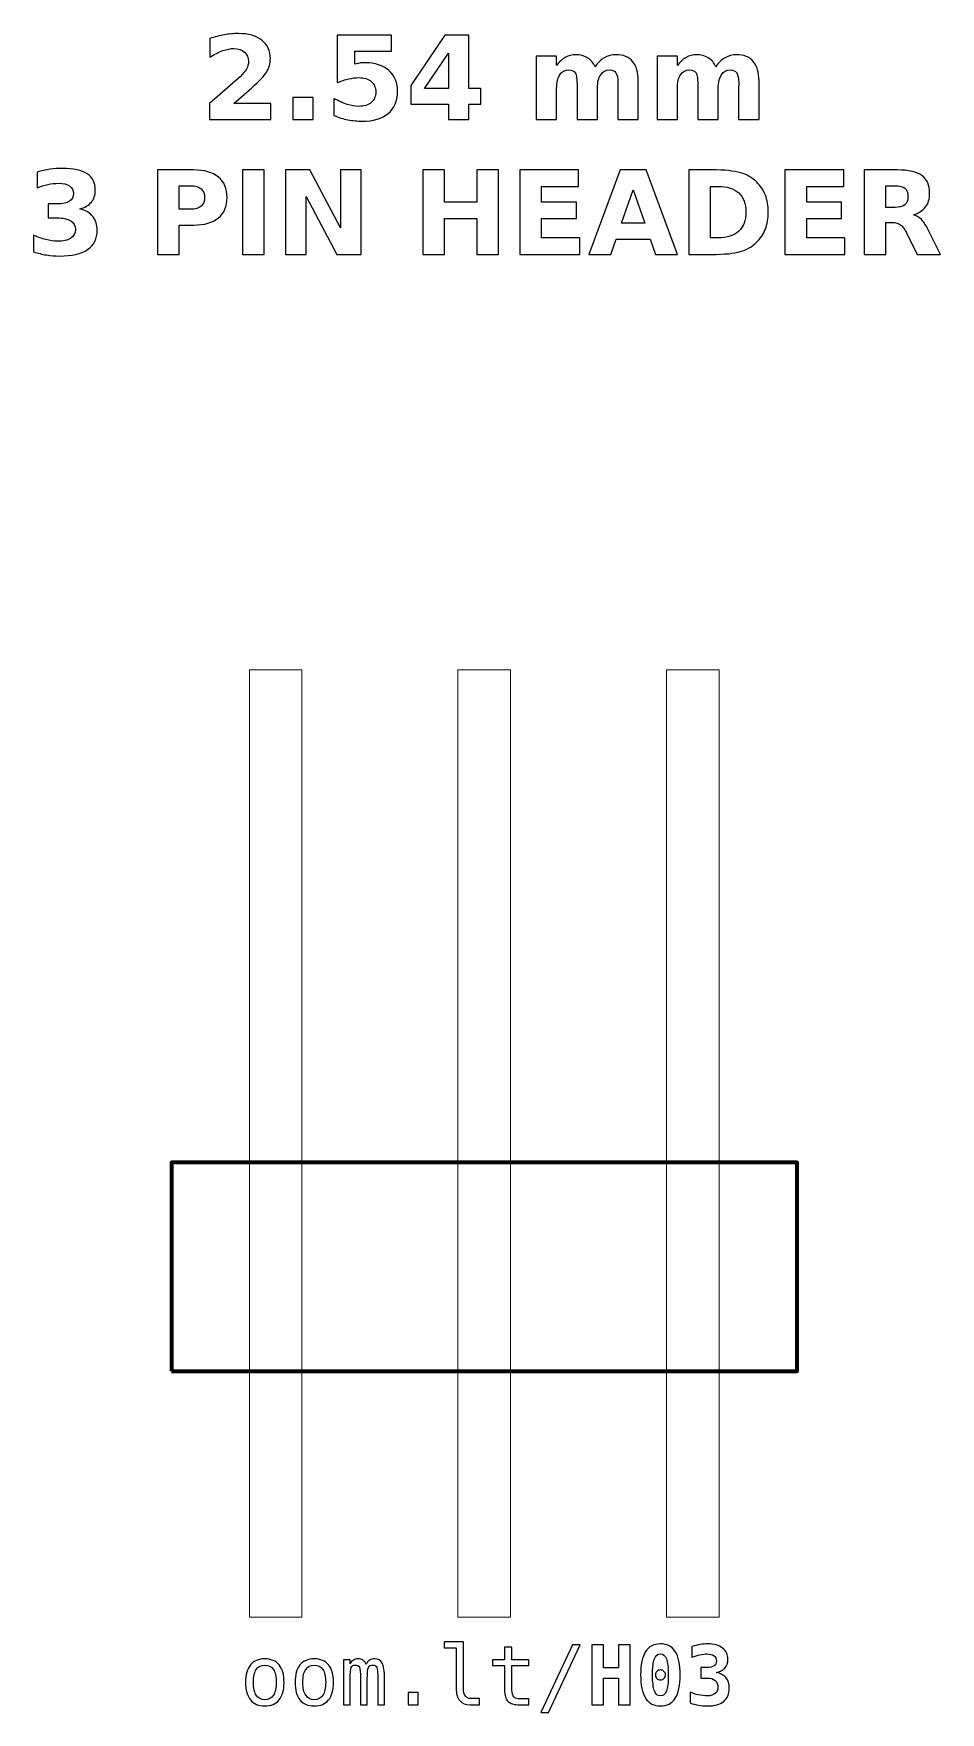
# Model space of a CAD drawing. Header units: centimetres. Extents: x -11.05 to -9.94, y -15.74 to -13.7.
import ezdxf

# ---------------------------------------------------------------- set-up
doc = ezdxf.new("R2010")
doc.units = ezdxf.units.CM
doc.header["$MEASUREMENT"] = 0
doc.layers.add('Layer 1', color=7, linetype='Continuous')

msp = doc.modelspace()

# ---------------------------------------------------------------- linework, layer by layer
at = {"layer": 'Layer 1', "color": 7, "lineweight": 20}
for points in [[(-10.786, -15.627), (-10.722, -15.627), (-10.722, -14.473), (-10.786, -14.473), (-10.786, -15.627)], [(-10.532, -15.627), (-10.468, -15.627), (-10.468, -14.473), (-10.532, -14.473), (-10.532, -15.627)], [(-10.278, -15.627), (-10.214, -15.627), (-10.214, -14.473), (-10.278, -14.473), (-10.278, -15.627)]]:
    msp.add_lwpolyline(points, close=True, dxfattribs=at)
at = {"layer": 'Layer 1', "color": 7, "lineweight": 100}
msp.add_lwpolyline([(-10.881, -15.327), (-10.119, -15.327), (-10.119, -15.073), (-10.881, -15.073), (-10.881, -15.327)], close=True, dxfattribs=at)
at = {"layer": 'Layer 1', "color": 250}
for points, knots in [([(-10.80502, -13.78297), (-10.80502, -13.78297), (-10.75974, -13.78297), (-10.75974, -13.78297), (-10.75974, -13.78297), (-10.75974, -13.78297), (-10.75974, -13.80247), (-10.75974, -13.80247), (-10.75974, -13.80247), (-10.75974, -13.80247), (-10.83451, -13.80247), (-10.83451, -13.80247), (-10.83451, -13.80247), (-10.83451, -13.80247), (-10.83451, -13.78297), (-10.83451, -13.78297), (-10.83451, -13.78297), (-10.83451, -13.78297), (-10.79695, -13.74984), (-10.79695, -13.74984), (-10.79695, -13.74984), (-10.79359, -13.7468), (-10.79112, -13.74384), (-10.78952, -13.74095), (-10.78952, -13.74095), (-10.7879, -13.73805), (-10.7871, -13.73504), (-10.7871, -13.73191), (-10.7871, -13.73191), (-10.7871, -13.72709), (-10.78872, -13.72321), (-10.79196, -13.72027), (-10.79196, -13.72027), (-10.79519, -13.71733), (-10.79949, -13.71588), (-10.80488, -13.71588), (-10.80488, -13.71588), (-10.80901, -13.71588), (-10.81353, -13.71677), (-10.81845, -13.71853), (-10.81845, -13.71853), (-10.82336, -13.7203), (-10.82863, -13.72293), (-10.83423, -13.72641), (-10.83423, -13.72641), (-10.83423, -13.72641), (-10.83423, -13.70381), (-10.83423, -13.70381), (-10.83423, -13.70381), (-10.82825, -13.70184), (-10.82235, -13.70033), (-10.81652, -13.6993), (-10.81652, -13.6993), (-10.81068, -13.69826), (-10.80497, -13.69774), (-10.79935, -13.69774), (-10.79935, -13.69774), (-10.78705, -13.69774), (-10.77748, -13.70045), (-10.77066, -13.70588), (-10.77066, -13.70588), (-10.76384, -13.71129), (-10.76043, -13.71884), (-10.76043, -13.72855), (-10.76043, -13.72855), (-10.76043, -13.73415), (-10.76188, -13.73937), (-10.76478, -13.74422), (-10.76478, -13.74422), (-10.76767, -13.74906), (-10.77376, -13.75555), (-10.78303, -13.76369), (-10.78303, -13.76369), (-10.78303, -13.76369), (-10.80502, -13.78297), (-10.80502, -13.78297)], [0, 0, 0, 0, 0.0526316, 0.0526316, 0.0526316, 0.0526316, 0.1052632, 0.1052632, 0.1052632, 0.1052632, 0.1578947, 0.1578947, 0.1578947, 0.1578947, 0.2105263, 0.2105263, 0.2105263, 0.2105263, 0.2631579, 0.2631579, 0.2631579, 0.2631579, 0.3157895, 0.3157895, 0.3157895, 0.3157895, 0.3684211, 0.3684211, 0.3684211, 0.3684211, 0.4210526, 0.4210526, 0.4210526, 0.4210526, 0.4736842, 0.4736842, 0.4736842, 0.4736842, 0.5263158, 0.5263158, 0.5263158, 0.5263158, 0.5789474, 0.5789474, 0.5789474, 0.5789474, 0.6315789, 0.6315789, 0.6315789, 0.6315789, 0.6842105, 0.6842105, 0.6842105, 0.6842105, 0.7368421, 0.7368421, 0.7368421, 0.7368421, 0.7894737, 0.7894737, 0.7894737, 0.7894737, 0.8421053, 0.8421053, 0.8421053, 0.8421053, 0.8947368, 0.8947368, 0.8947368, 0.8947368, 0.9473684, 0.9473684, 0.9473684, 0.9473684, 1, 1, 1, 1]), ([(-10.67893, -13.6996), (-10.67893, -13.6996), (-10.61299, -13.6996), (-10.61299, -13.6996), (-10.61299, -13.6996), (-10.61299, -13.6996), (-10.61299, -13.7191), (-10.61299, -13.7191), (-10.61299, -13.7191), (-10.61299, -13.7191), (-10.65779, -13.7191), (-10.65779, -13.7191), (-10.65779, -13.7191), (-10.65779, -13.7191), (-10.65779, -13.73502), (-10.65779, -13.73502), (-10.65779, -13.73502), (-10.65577, -13.73448), (-10.65374, -13.73406), (-10.6517, -13.73375), (-10.6517, -13.73375), (-10.64965, -13.73344), (-10.64751, -13.7333), (-10.64532, -13.7333), (-10.64532, -13.7333), (-10.63277, -13.7333), (-10.62301, -13.73643), (-10.61602, -13.74271), (-10.61602, -13.74271), (-10.60904, -13.74897), (-10.60556, -13.75771), (-10.60556, -13.76891), (-10.60556, -13.76891), (-10.60556, -13.78003), (-10.60937, -13.78874), (-10.61696, -13.79504), (-10.61696, -13.79504), (-10.62456, -13.80132), (-10.63512, -13.80447), (-10.64862, -13.80447), (-10.64862, -13.80447), (-10.65445, -13.80447), (-10.66024, -13.8039), (-10.66595, -13.80278), (-10.66595, -13.80278), (-10.67167, -13.80165), (-10.67736, -13.79995), (-10.683, -13.79765), (-10.683, -13.79765), (-10.683, -13.79765), (-10.683, -13.77676), (-10.683, -13.77676), (-10.683, -13.77676), (-10.6774, -13.77999), (-10.67209, -13.78239), (-10.66706, -13.78398), (-10.66706, -13.78398), (-10.66202, -13.78561), (-10.65727, -13.78641), (-10.65283, -13.78641), (-10.65283, -13.78641), (-10.64638, -13.78641), (-10.64133, -13.78483), (-10.63763, -13.78168), (-10.63763, -13.78168), (-10.63394, -13.77855), (-10.63208, -13.7743), (-10.63208, -13.76891), (-10.63208, -13.76891), (-10.63208, -13.7635), (-10.63394, -13.75924), (-10.63763, -13.75612), (-10.63763, -13.75612), (-10.64133, -13.75299), (-10.64638, -13.75144), (-10.65283, -13.75144), (-10.65283, -13.75144), (-10.65664, -13.75144), (-10.66071, -13.75193), (-10.66501, -13.75292), (-10.66501, -13.75292), (-10.66934, -13.7539), (-10.67397, -13.75543), (-10.67893, -13.7575), (-10.67893, -13.7575), (-10.67893, -13.7575), (-10.67893, -13.6996), (-10.67893, -13.6996)], [0, 0, 0, 0, 0.0454545, 0.0454545, 0.0454545, 0.0454545, 0.0909091, 0.0909091, 0.0909091, 0.0909091, 0.1363636, 0.1363636, 0.1363636, 0.1363636, 0.1818182, 0.1818182, 0.1818182, 0.1818182, 0.2272727, 0.2272727, 0.2272727, 0.2272727, 0.2727273, 0.2727273, 0.2727273, 0.2727273, 0.3181818, 0.3181818, 0.3181818, 0.3181818, 0.3636364, 0.3636364, 0.3636364, 0.3636364, 0.4090909, 0.4090909, 0.4090909, 0.4090909, 0.4545455, 0.4545455, 0.4545455, 0.4545455, 0.5, 0.5, 0.5, 0.5, 0.5454545, 0.5454545, 0.5454545, 0.5454545, 0.5909091, 0.5909091, 0.5909091, 0.5909091, 0.6363636, 0.6363636, 0.6363636, 0.6363636, 0.6818182, 0.6818182, 0.6818182, 0.6818182, 0.7272727, 0.7272727, 0.7272727, 0.7272727, 0.7727273, 0.7727273, 0.7727273, 0.7727273, 0.8181818, 0.8181818, 0.8181818, 0.8181818, 0.8636364, 0.8636364, 0.8636364, 0.8636364, 0.9090909, 0.9090909, 0.9090909, 0.9090909, 0.9545455, 0.9545455, 0.9545455, 0.9545455, 1, 1, 1, 1]), ([(-10.54815, -13.6996), (-10.54815, -13.6996), (-10.51865, -13.6996), (-10.51865, -13.6996), (-10.51865, -13.6996), (-10.51865, -13.6996), (-10.51865, -13.76451), (-10.51865, -13.76451), (-10.51865, -13.76451), (-10.51865, -13.76451), (-10.50398, -13.76451), (-10.50398, -13.76451), (-10.50398, -13.76451), (-10.50398, -13.76451), (-10.50398, -13.78373), (-10.50398, -13.78373), (-10.50398, -13.78373), (-10.50398, -13.78373), (-10.51865, -13.78373), (-10.51865, -13.78373), (-10.51865, -13.78373), (-10.51865, -13.78373), (-10.51865, -13.80247), (-10.51865, -13.80247), (-10.51865, -13.80247), (-10.51865, -13.80247), (-10.54372, -13.80247), (-10.54372, -13.80247), (-10.54372, -13.80247), (-10.54372, -13.80247), (-10.54372, -13.78373), (-10.54372, -13.78373), (-10.54372, -13.78373), (-10.54372, -13.78373), (-10.58935, -13.78373), (-10.58935, -13.78373), (-10.58935, -13.78373), (-10.58935, -13.78373), (-10.58935, -13.76098), (-10.58935, -13.76098), (-10.58935, -13.76098), (-10.58935, -13.76098), (-10.54815, -13.6996), (-10.54815, -13.6996)], [0, 0, 0, 0, 0.0909091, 0.0909091, 0.0909091, 0.0909091, 0.1818182, 0.1818182, 0.1818182, 0.1818182, 0.2727273, 0.2727273, 0.2727273, 0.2727273, 0.3636364, 0.3636364, 0.3636364, 0.3636364, 0.4545455, 0.4545455, 0.4545455, 0.4545455, 0.5454545, 0.5454545, 0.5454545, 0.5454545, 0.6363636, 0.6363636, 0.6363636, 0.6363636, 0.7272727, 0.7272727, 0.7272727, 0.7272727, 0.8181818, 0.8181818, 0.8181818, 0.8181818, 0.9090909, 0.9090909, 0.9090909, 0.9090909, 1, 1, 1, 1]), ([(-10.54372, -13.72145), (-10.54372, -13.72145), (-10.57282, -13.76451), (-10.57282, -13.76451), (-10.57282, -13.76451), (-10.57282, -13.76451), (-10.54372, -13.76451), (-10.54372, -13.76451), (-10.54372, -13.76451), (-10.54372, -13.76451), (-10.54372, -13.72145), (-10.54372, -13.72145)], [0, 0, 0, 0, 0.3333333, 0.3333333, 0.3333333, 0.3333333, 0.6666667, 0.6666667, 0.6666667, 0.6666667, 1, 1, 1, 1]), ([(-10.36501, -13.73812), (-10.36188, -13.73335), (-10.35819, -13.7297), (-10.35388, -13.72721), (-10.35388, -13.72721), (-10.34958, -13.72469), (-10.34488, -13.72345), (-10.33973, -13.72345), (-10.33973, -13.72345), (-10.33086, -13.72345), (-10.32411, -13.72618), (-10.31948, -13.73166), (-10.31948, -13.73166), (-10.31484, -13.73711), (-10.31251, -13.74506), (-10.31251, -13.75548), (-10.31251, -13.75548), (-10.31251, -13.75548), (-10.31251, -13.80247), (-10.31251, -13.80247), (-10.31251, -13.80247), (-10.31251, -13.80247), (-10.33733, -13.80247), (-10.33733, -13.80247), (-10.33733, -13.80247), (-10.33733, -13.80247), (-10.33733, -13.76223), (-10.33733, -13.76223), (-10.33733, -13.76223), (-10.33728, -13.76164), (-10.33726, -13.76103), (-10.33723, -13.76037), (-10.33723, -13.76037), (-10.33721, -13.75974), (-10.33719, -13.75882), (-10.33719, -13.75762), (-10.33719, -13.75762), (-10.33719, -13.75216), (-10.33798, -13.74819), (-10.33961, -13.74574), (-10.33961, -13.74574), (-10.34121, -13.74327), (-10.34379, -13.74205), (-10.34737, -13.74205), (-10.34737, -13.74205), (-10.35207, -13.74205), (-10.35567, -13.74398), (-10.35823, -13.74784), (-10.35823, -13.74784), (-10.36077, -13.75169), (-10.36209, -13.75727), (-10.36219, -13.76458), (-10.36219, -13.76458), (-10.36219, -13.76458), (-10.36219, -13.80247), (-10.36219, -13.80247), (-10.36219, -13.80247), (-10.36219, -13.80247), (-10.387, -13.80247), (-10.387, -13.80247), (-10.387, -13.80247), (-10.387, -13.80247), (-10.387, -13.76223), (-10.387, -13.76223), (-10.387, -13.76223), (-10.387, -13.75369), (-10.38773, -13.74819), (-10.38921, -13.74574), (-10.38921, -13.74574), (-10.39067, -13.74327), (-10.39328, -13.74205), (-10.39704, -13.74205), (-10.39704, -13.74205), (-10.40179, -13.74205), (-10.40544, -13.744), (-10.408, -13.74788), (-10.408, -13.74788), (-10.41056, -13.75176), (-10.41186, -13.75729), (-10.41186, -13.76451), (-10.41186, -13.76451), (-10.41186, -13.76451), (-10.41186, -13.80247), (-10.41186, -13.80247), (-10.41186, -13.80247), (-10.41186, -13.80247), (-10.43667, -13.80247), (-10.43667, -13.80247), (-10.43667, -13.80247), (-10.43667, -13.80247), (-10.43667, -13.72531), (-10.43667, -13.72531), (-10.43667, -13.72531), (-10.43667, -13.72531), (-10.41186, -13.72531), (-10.41186, -13.72531), (-10.41186, -13.72531), (-10.41186, -13.72531), (-10.41186, -13.73662), (-10.41186, -13.73662), (-10.41186, -13.73662), (-10.40882, -13.73224), (-10.40534, -13.72898), (-10.40141, -13.72676), (-10.40141, -13.72676), (-10.39749, -13.72455), (-10.39316, -13.72345), (-10.38843, -13.72345), (-10.38843, -13.72345), (-10.38312, -13.72345), (-10.37839, -13.72474), (-10.37432, -13.72731), (-10.37432, -13.72731), (-10.37023, -13.72989), (-10.36712, -13.73349), (-10.36501, -13.73812)], [0, 0, 0, 0, 0.0344828, 0.0344828, 0.0344828, 0.0344828, 0.0689655, 0.0689655, 0.0689655, 0.0689655, 0.1034483, 0.1034483, 0.1034483, 0.1034483, 0.137931, 0.137931, 0.137931, 0.137931, 0.1724138, 0.1724138, 0.1724138, 0.1724138, 0.2068966, 0.2068966, 0.2068966, 0.2068966, 0.2413793, 0.2413793, 0.2413793, 0.2413793, 0.2758621, 0.2758621, 0.2758621, 0.2758621, 0.3103448, 0.3103448, 0.3103448, 0.3103448, 0.3448276, 0.3448276, 0.3448276, 0.3448276, 0.3793103, 0.3793103, 0.3793103, 0.3793103, 0.4137931, 0.4137931, 0.4137931, 0.4137931, 0.4482759, 0.4482759, 0.4482759, 0.4482759, 0.4827586, 0.4827586, 0.4827586, 0.4827586, 0.5172414, 0.5172414, 0.5172414, 0.5172414, 0.5517241, 0.5517241, 0.5517241, 0.5517241, 0.5862069, 0.5862069, 0.5862069, 0.5862069, 0.6206897, 0.6206897, 0.6206897, 0.6206897, 0.6551724, 0.6551724, 0.6551724, 0.6551724, 0.6896552, 0.6896552, 0.6896552, 0.6896552, 0.7241379, 0.7241379, 0.7241379, 0.7241379, 0.7586207, 0.7586207, 0.7586207, 0.7586207, 0.7931034, 0.7931034, 0.7931034, 0.7931034, 0.8275862, 0.8275862, 0.8275862, 0.8275862, 0.862069, 0.862069, 0.862069, 0.862069, 0.8965517, 0.8965517, 0.8965517, 0.8965517, 0.9310345, 0.9310345, 0.9310345, 0.9310345, 0.9655172, 0.9655172, 0.9655172, 0.9655172, 1, 1, 1, 1]), ([(-10.21797, -13.73812), (-10.21484, -13.73335), (-10.21115, -13.7297), (-10.20684, -13.72721), (-10.20684, -13.72721), (-10.20254, -13.72469), (-10.19784, -13.72345), (-10.19269, -13.72345), (-10.19269, -13.72345), (-10.18382, -13.72345), (-10.17707, -13.72618), (-10.17244, -13.73166), (-10.17244, -13.73166), (-10.1678, -13.73711), (-10.16547, -13.74506), (-10.16547, -13.75548), (-10.16547, -13.75548), (-10.16547, -13.75548), (-10.16547, -13.80247), (-10.16547, -13.80247), (-10.16547, -13.80247), (-10.16547, -13.80247), (-10.19029, -13.80247), (-10.19029, -13.80247), (-10.19029, -13.80247), (-10.19029, -13.80247), (-10.19029, -13.76223), (-10.19029, -13.76223), (-10.19029, -13.76223), (-10.19024, -13.76164), (-10.19022, -13.76103), (-10.19019, -13.76037), (-10.19019, -13.76037), (-10.19017, -13.75974), (-10.19015, -13.75882), (-10.19015, -13.75762), (-10.19015, -13.75762), (-10.19015, -13.75216), (-10.19094, -13.74819), (-10.19257, -13.74574), (-10.19257, -13.74574), (-10.19417, -13.74327), (-10.19675, -13.74205), (-10.20033, -13.74205), (-10.20033, -13.74205), (-10.20503, -13.74205), (-10.20863, -13.74398), (-10.21119, -13.74784), (-10.21119, -13.74784), (-10.21373, -13.75169), (-10.21505, -13.75727), (-10.21515, -13.76458), (-10.21515, -13.76458), (-10.21515, -13.76458), (-10.21515, -13.80247), (-10.21515, -13.80247), (-10.21515, -13.80247), (-10.21515, -13.80247), (-10.23996, -13.80247), (-10.23996, -13.80247), (-10.23996, -13.80247), (-10.23996, -13.80247), (-10.23996, -13.76223), (-10.23996, -13.76223), (-10.23996, -13.76223), (-10.23996, -13.75369), (-10.24069, -13.74819), (-10.24217, -13.74574), (-10.24217, -13.74574), (-10.24363, -13.74327), (-10.24624, -13.74205), (-10.25, -13.74205), (-10.25, -13.74205), (-10.25475, -13.74205), (-10.2584, -13.744), (-10.26096, -13.74788), (-10.26096, -13.74788), (-10.26352, -13.75176), (-10.26482, -13.75729), (-10.26482, -13.76451), (-10.26482, -13.76451), (-10.26482, -13.76451), (-10.26482, -13.80247), (-10.26482, -13.80247), (-10.26482, -13.80247), (-10.26482, -13.80247), (-10.28963, -13.80247), (-10.28963, -13.80247), (-10.28963, -13.80247), (-10.28963, -13.80247), (-10.28963, -13.72531), (-10.28963, -13.72531), (-10.28963, -13.72531), (-10.28963, -13.72531), (-10.26482, -13.72531), (-10.26482, -13.72531), (-10.26482, -13.72531), (-10.26482, -13.72531), (-10.26482, -13.73662), (-10.26482, -13.73662), (-10.26482, -13.73662), (-10.26178, -13.73224), (-10.2583, -13.72898), (-10.25437, -13.72676), (-10.25437, -13.72676), (-10.25045, -13.72455), (-10.24612, -13.72345), (-10.24139, -13.72345), (-10.24139, -13.72345), (-10.23608, -13.72345), (-10.23135, -13.72474), (-10.22728, -13.72731), (-10.22728, -13.72731), (-10.22319, -13.72989), (-10.22008, -13.73349), (-10.21797, -13.73812)], [0, 0, 0, 0, 0.0344828, 0.0344828, 0.0344828, 0.0344828, 0.0689655, 0.0689655, 0.0689655, 0.0689655, 0.1034483, 0.1034483, 0.1034483, 0.1034483, 0.137931, 0.137931, 0.137931, 0.137931, 0.1724138, 0.1724138, 0.1724138, 0.1724138, 0.2068966, 0.2068966, 0.2068966, 0.2068966, 0.2413793, 0.2413793, 0.2413793, 0.2413793, 0.2758621, 0.2758621, 0.2758621, 0.2758621, 0.3103448, 0.3103448, 0.3103448, 0.3103448, 0.3448276, 0.3448276, 0.3448276, 0.3448276, 0.3793103, 0.3793103, 0.3793103, 0.3793103, 0.4137931, 0.4137931, 0.4137931, 0.4137931, 0.4482759, 0.4482759, 0.4482759, 0.4482759, 0.4827586, 0.4827586, 0.4827586, 0.4827586, 0.5172414, 0.5172414, 0.5172414, 0.5172414, 0.5517241, 0.5517241, 0.5517241, 0.5517241, 0.5862069, 0.5862069, 0.5862069, 0.5862069, 0.6206897, 0.6206897, 0.6206897, 0.6206897, 0.6551724, 0.6551724, 0.6551724, 0.6551724, 0.6896552, 0.6896552, 0.6896552, 0.6896552, 0.7241379, 0.7241379, 0.7241379, 0.7241379, 0.7586207, 0.7586207, 0.7586207, 0.7586207, 0.7931034, 0.7931034, 0.7931034, 0.7931034, 0.8275862, 0.8275862, 0.8275862, 0.8275862, 0.862069, 0.862069, 0.862069, 0.862069, 0.8965517, 0.8965517, 0.8965517, 0.8965517, 0.9310345, 0.9310345, 0.9310345, 0.9310345, 0.9655172, 0.9655172, 0.9655172, 0.9655172, 1, 1, 1, 1]), ([(-10.7331, -13.7758), (-10.7331, -13.7758), (-10.70828, -13.7758), (-10.70828, -13.7758), (-10.70828, -13.7758), (-10.70828, -13.7758), (-10.70828, -13.80247), (-10.70828, -13.80247), (-10.70828, -13.80247), (-10.70828, -13.80247), (-10.7331, -13.80247), (-10.7331, -13.80247), (-10.7331, -13.80247), (-10.7331, -13.80247), (-10.7331, -13.7758), (-10.7331, -13.7758)], [0, 0, 0, 0, 0.25, 0.25, 0.25, 0.25, 0.5, 0.5, 0.5, 0.5, 0.75, 0.75, 0.75, 0.75, 1, 1, 1, 1]), ([(-10.99242, -13.91124), (-10.9855, -13.91303), (-10.98021, -13.91616), (-10.97661, -13.92058), (-10.97661, -13.92058), (-10.97301, -13.92502), (-10.9712, -13.93064), (-10.9712, -13.93749), (-10.9712, -13.93749), (-10.9712, -13.94769), (-10.97511, -13.95545), (-10.98291, -13.96077), (-10.98291, -13.96077), (-10.99072, -13.96606), (-11.00211, -13.96872), (-11.01709, -13.96872), (-11.01709, -13.96872), (-11.02238, -13.96872), (-11.02767, -13.9683), (-11.03299, -13.96745), (-11.03299, -13.96745), (-11.03828, -13.9666), (-11.04352, -13.96531), (-11.04872, -13.96362), (-11.04872, -13.96362), (-11.04872, -13.96362), (-11.04872, -13.94315), (-11.04872, -13.94315), (-11.04872, -13.94315), (-11.04376, -13.94562), (-11.03884, -13.94751), (-11.03395, -13.94878), (-11.03395, -13.94878), (-11.02906, -13.95002), (-11.02424, -13.95066), (-11.01951, -13.95066), (-11.01951, -13.95066), (-11.01248, -13.95066), (-11.00709, -13.94943), (-11.00335, -13.94701), (-11.00335, -13.94701), (-10.99961, -13.94457), (-10.99773, -13.94109), (-10.99773, -13.93652), (-10.99773, -13.93652), (-10.99773, -13.93184), (-10.99966, -13.92829), (-11.00349, -13.92589), (-11.00349, -13.92589), (-11.00733, -13.92347), (-11.01299, -13.92227), (-11.02047, -13.92227), (-11.02047, -13.92227), (-11.02047, -13.92227), (-11.03108, -13.92227), (-11.03108, -13.92227), (-11.03108, -13.92227), (-11.03108, -13.92227), (-11.03108, -13.90517), (-11.03108, -13.90517), (-11.03108, -13.90517), (-11.03108, -13.90517), (-11.01993, -13.90517), (-11.01993, -13.90517), (-11.01993, -13.90517), (-11.01325, -13.90517), (-11.00831, -13.90414), (-11.00505, -13.90204), (-11.00505, -13.90204), (-11.00178, -13.89995), (-11.00015, -13.89678), (-11.00015, -13.89252), (-11.00015, -13.89252), (-11.00015, -13.88857), (-11.00173, -13.88551), (-11.0049, -13.88337), (-11.0049, -13.88337), (-11.00808, -13.88121), (-11.01255, -13.88013), (-11.01833, -13.88013), (-11.01833, -13.88013), (-11.02261, -13.88013), (-11.02692, -13.8806), (-11.03129, -13.88156), (-11.03129, -13.88156), (-11.03564, -13.88252), (-11.03997, -13.88396), (-11.0443, -13.88584), (-11.0443, -13.88584), (-11.0443, -13.88584), (-11.0443, -13.86641), (-11.0443, -13.86641), (-11.0443, -13.86641), (-11.03905, -13.86493), (-11.03388, -13.86383), (-11.02873, -13.8631), (-11.02873, -13.8631), (-11.02358, -13.86237), (-11.01855, -13.86199), (-11.01358, -13.86199), (-11.01358, -13.86199), (-11.00022, -13.86199), (-10.99021, -13.86418), (-10.98357, -13.86858), (-10.98357, -13.86858), (-10.97694, -13.87295), (-10.97363, -13.87956), (-10.97363, -13.88838), (-10.97363, -13.88838), (-10.97363, -13.89438), (-10.9752, -13.89932), (-10.97838, -13.90315), (-10.97838, -13.90315), (-10.98155, -13.90698), (-10.98623, -13.90969), (-10.99242, -13.91124)], [0, 0, 0, 0, 0.0344828, 0.0344828, 0.0344828, 0.0344828, 0.0689655, 0.0689655, 0.0689655, 0.0689655, 0.1034483, 0.1034483, 0.1034483, 0.1034483, 0.137931, 0.137931, 0.137931, 0.137931, 0.1724138, 0.1724138, 0.1724138, 0.1724138, 0.2068966, 0.2068966, 0.2068966, 0.2068966, 0.2413793, 0.2413793, 0.2413793, 0.2413793, 0.2758621, 0.2758621, 0.2758621, 0.2758621, 0.3103448, 0.3103448, 0.3103448, 0.3103448, 0.3448276, 0.3448276, 0.3448276, 0.3448276, 0.3793103, 0.3793103, 0.3793103, 0.3793103, 0.4137931, 0.4137931, 0.4137931, 0.4137931, 0.4482759, 0.4482759, 0.4482759, 0.4482759, 0.4827586, 0.4827586, 0.4827586, 0.4827586, 0.5172414, 0.5172414, 0.5172414, 0.5172414, 0.5517241, 0.5517241, 0.5517241, 0.5517241, 0.5862069, 0.5862069, 0.5862069, 0.5862069, 0.6206897, 0.6206897, 0.6206897, 0.6206897, 0.6551724, 0.6551724, 0.6551724, 0.6551724, 0.6896552, 0.6896552, 0.6896552, 0.6896552, 0.7241379, 0.7241379, 0.7241379, 0.7241379, 0.7586207, 0.7586207, 0.7586207, 0.7586207, 0.7931034, 0.7931034, 0.7931034, 0.7931034, 0.8275862, 0.8275862, 0.8275862, 0.8275862, 0.862069, 0.862069, 0.862069, 0.862069, 0.8965517, 0.8965517, 0.8965517, 0.8965517, 0.9310345, 0.9310345, 0.9310345, 0.9310345, 0.9655172, 0.9655172, 0.9655172, 0.9655172, 1, 1, 1, 1]), ([(-10.89787, -13.86385), (-10.89787, -13.86385), (-10.85385, -13.86385), (-10.85385, -13.86385), (-10.85385, -13.86385), (-10.84075, -13.86385), (-10.8307, -13.86677), (-10.82369, -13.87258), (-10.82369, -13.87258), (-10.81669, -13.87839), (-10.81318, -13.88666), (-10.81318, -13.89741), (-10.81318, -13.89741), (-10.81318, -13.90818), (-10.81669, -13.91648), (-10.82369, -13.92229), (-10.82369, -13.92229), (-10.8307, -13.9281), (-10.84075, -13.93102), (-10.85385, -13.93102), (-10.85385, -13.93102), (-10.85385, -13.93102), (-10.87134, -13.93102), (-10.87134, -13.93102), (-10.87134, -13.93102), (-10.87134, -13.93102), (-10.87134, -13.96672), (-10.87134, -13.96672), (-10.87134, -13.96672), (-10.87134, -13.96672), (-10.89787, -13.96672), (-10.89787, -13.96672), (-10.89787, -13.96672), (-10.89787, -13.96672), (-10.89787, -13.86385), (-10.89787, -13.86385)], [0, 0, 0, 0, 0.1111111, 0.1111111, 0.1111111, 0.1111111, 0.2222222, 0.2222222, 0.2222222, 0.2222222, 0.3333333, 0.3333333, 0.3333333, 0.3333333, 0.4444444, 0.4444444, 0.4444444, 0.4444444, 0.5555556, 0.5555556, 0.5555556, 0.5555556, 0.6666667, 0.6666667, 0.6666667, 0.6666667, 0.7777778, 0.7777778, 0.7777778, 0.7777778, 0.8888889, 0.8888889, 0.8888889, 0.8888889, 1, 1, 1, 1]), ([(-10.79446, -13.86385), (-10.79446, -13.86385), (-10.76793, -13.86385), (-10.76793, -13.86385), (-10.76793, -13.86385), (-10.76793, -13.86385), (-10.76793, -13.96672), (-10.76793, -13.96672), (-10.76793, -13.96672), (-10.76793, -13.96672), (-10.79446, -13.96672), (-10.79446, -13.96672), (-10.79446, -13.96672), (-10.79446, -13.96672), (-10.79446, -13.86385), (-10.79446, -13.86385)], [0, 0, 0, 0, 0.25, 0.25, 0.25, 0.25, 0.5, 0.5, 0.5, 0.5, 0.75, 0.75, 0.75, 0.75, 1, 1, 1, 1]), ([(-10.74197, -13.86385), (-10.74197, -13.86385), (-10.71234, -13.86385), (-10.71234, -13.86385), (-10.71234, -13.86385), (-10.71234, -13.86385), (-10.67492, -13.93441), (-10.67492, -13.93441), (-10.67492, -13.93441), (-10.67492, -13.93441), (-10.67492, -13.86385), (-10.67492, -13.86385), (-10.67492, -13.86385), (-10.67492, -13.86385), (-10.64978, -13.86385), (-10.64978, -13.86385), (-10.64978, -13.86385), (-10.64978, -13.86385), (-10.64978, -13.96672), (-10.64978, -13.96672), (-10.64978, -13.96672), (-10.64978, -13.96672), (-10.67941, -13.96672), (-10.67941, -13.96672), (-10.67941, -13.96672), (-10.67941, -13.96672), (-10.71683, -13.89616), (-10.71683, -13.89616), (-10.71683, -13.89616), (-10.71683, -13.89616), (-10.71683, -13.96672), (-10.71683, -13.96672), (-10.71683, -13.96672), (-10.71683, -13.96672), (-10.74197, -13.96672), (-10.74197, -13.96672), (-10.74197, -13.96672), (-10.74197, -13.96672), (-10.74197, -13.86385), (-10.74197, -13.86385)], [0, 0, 0, 0, 0.1, 0.1, 0.1, 0.1, 0.2, 0.2, 0.2, 0.2, 0.3, 0.3, 0.3, 0.3, 0.4, 0.4, 0.4, 0.4, 0.5, 0.5, 0.5, 0.5, 0.6, 0.6, 0.6, 0.6, 0.7, 0.7, 0.7, 0.7, 0.8, 0.8, 0.8, 0.8, 0.9, 0.9, 0.9, 0.9, 1, 1, 1, 1]), ([(-10.57475, -13.86385), (-10.57475, -13.86385), (-10.54822, -13.86385), (-10.54822, -13.86385), (-10.54822, -13.86385), (-10.54822, -13.86385), (-10.54822, -13.90306), (-10.54822, -13.90306), (-10.54822, -13.90306), (-10.54822, -13.90306), (-10.50909, -13.90306), (-10.50909, -13.90306), (-10.50909, -13.90306), (-10.50909, -13.90306), (-10.50909, -13.86385), (-10.50909, -13.86385), (-10.50909, -13.86385), (-10.50909, -13.86385), (-10.48256, -13.86385), (-10.48256, -13.86385), (-10.48256, -13.86385), (-10.48256, -13.86385), (-10.48256, -13.96672), (-10.48256, -13.96672), (-10.48256, -13.96672), (-10.48256, -13.96672), (-10.50909, -13.96672), (-10.50909, -13.96672), (-10.50909, -13.96672), (-10.50909, -13.96672), (-10.50909, -13.92312), (-10.50909, -13.92312), (-10.50909, -13.92312), (-10.50909, -13.92312), (-10.54822, -13.92312), (-10.54822, -13.92312), (-10.54822, -13.92312), (-10.54822, -13.92312), (-10.54822, -13.96672), (-10.54822, -13.96672), (-10.54822, -13.96672), (-10.54822, -13.96672), (-10.57475, -13.96672), (-10.57475, -13.96672), (-10.57475, -13.96672), (-10.57475, -13.96672), (-10.57475, -13.86385), (-10.57475, -13.86385)], [0, 0, 0, 0, 0.0833333, 0.0833333, 0.0833333, 0.0833333, 0.1666667, 0.1666667, 0.1666667, 0.1666667, 0.25, 0.25, 0.25, 0.25, 0.3333333, 0.3333333, 0.3333333, 0.3333333, 0.4166667, 0.4166667, 0.4166667, 0.4166667, 0.5, 0.5, 0.5, 0.5, 0.5833333, 0.5833333, 0.5833333, 0.5833333, 0.6666667, 0.6666667, 0.6666667, 0.6666667, 0.75, 0.75, 0.75, 0.75, 0.8333333, 0.8333333, 0.8333333, 0.8333333, 0.9166667, 0.9166667, 0.9166667, 0.9166667, 1, 1, 1, 1]), ([(-10.45666, -13.86385), (-10.45666, -13.86385), (-10.38507, -13.86385), (-10.38507, -13.86385), (-10.38507, -13.86385), (-10.38507, -13.86385), (-10.38507, -13.88391), (-10.38507, -13.88391), (-10.38507, -13.88391), (-10.38507, -13.88391), (-10.43013, -13.88391), (-10.43013, -13.88391), (-10.43013, -13.88391), (-10.43013, -13.88391), (-10.43013, -13.90306), (-10.43013, -13.90306), (-10.43013, -13.90306), (-10.43013, -13.90306), (-10.38778, -13.90306), (-10.38778, -13.90306), (-10.38778, -13.90306), (-10.38778, -13.90306), (-10.38778, -13.92312), (-10.38778, -13.92312), (-10.38778, -13.92312), (-10.38778, -13.92312), (-10.43013, -13.92312), (-10.43013, -13.92312), (-10.43013, -13.92312), (-10.43013, -13.92312), (-10.43013, -13.94666), (-10.43013, -13.94666), (-10.43013, -13.94666), (-10.43013, -13.94666), (-10.38357, -13.94666), (-10.38357, -13.94666), (-10.38357, -13.94666), (-10.38357, -13.94666), (-10.38357, -13.96672), (-10.38357, -13.96672), (-10.38357, -13.96672), (-10.38357, -13.96672), (-10.45666, -13.96672), (-10.45666, -13.96672), (-10.45666, -13.96672), (-10.45666, -13.96672), (-10.45666, -13.86385), (-10.45666, -13.86385)], [0, 0, 0, 0, 0.0833333, 0.0833333, 0.0833333, 0.0833333, 0.1666667, 0.1666667, 0.1666667, 0.1666667, 0.25, 0.25, 0.25, 0.25, 0.3333333, 0.3333333, 0.3333333, 0.3333333, 0.4166667, 0.4166667, 0.4166667, 0.4166667, 0.5, 0.5, 0.5, 0.5, 0.5833333, 0.5833333, 0.5833333, 0.5833333, 0.6666667, 0.6666667, 0.6666667, 0.6666667, 0.75, 0.75, 0.75, 0.75, 0.8333333, 0.8333333, 0.8333333, 0.8333333, 0.9166667, 0.9166667, 0.9166667, 0.9166667, 1, 1, 1, 1]), ([(-10.29784, -13.948), (-10.29784, -13.948), (-10.33933, -13.948), (-10.33933, -13.948), (-10.33933, -13.948), (-10.33933, -13.948), (-10.34587, -13.96672), (-10.34587, -13.96672), (-10.34587, -13.96672), (-10.34587, -13.96672), (-10.37254, -13.96672), (-10.37254, -13.96672), (-10.37254, -13.96672), (-10.37254, -13.96672), (-10.33444, -13.86385), (-10.33444, -13.86385), (-10.33444, -13.86385), (-10.33444, -13.86385), (-10.30281, -13.86385), (-10.30281, -13.86385), (-10.30281, -13.86385), (-10.30281, -13.86385), (-10.26471, -13.96672), (-10.26471, -13.96672), (-10.26471, -13.96672), (-10.26471, -13.96672), (-10.29138, -13.96672), (-10.29138, -13.96672), (-10.29138, -13.96672), (-10.29138, -13.96672), (-10.29784, -13.948), (-10.29784, -13.948)], [0, 0, 0, 0, 0.125, 0.125, 0.125, 0.125, 0.25, 0.25, 0.25, 0.25, 0.375, 0.375, 0.375, 0.375, 0.5, 0.5, 0.5, 0.5, 0.625, 0.625, 0.625, 0.625, 0.75, 0.75, 0.75, 0.75, 0.875, 0.875, 0.875, 0.875, 1, 1, 1, 1]), ([(-10.25104, -13.86385), (-10.25104, -13.86385), (-10.22305, -13.86385), (-10.22305, -13.86385), (-10.22305, -13.86385), (-10.20744, -13.86385), (-10.19582, -13.86496), (-10.18818, -13.86719), (-10.18818, -13.86719), (-10.18053, -13.86942), (-10.17397, -13.87319), (-10.16849, -13.87853), (-10.16849, -13.87853), (-10.16367, -13.88316), (-10.1601, -13.88852), (-10.15774, -13.89459), (-10.15774, -13.89459), (-10.15542, -13.90063), (-10.15424, -13.9075), (-10.15424, -13.91519), (-10.15424, -13.91519), (-10.15424, -13.92295), (-10.15542, -13.92987), (-10.15774, -13.93596), (-10.15774, -13.93596), (-10.1601, -13.94205), (-10.16367, -13.94741), (-10.16849, -13.95204), (-10.16849, -13.95204), (-10.17402, -13.95738), (-10.18063, -13.96115), (-10.18834, -13.96338), (-10.18834, -13.96338), (-10.19606, -13.96561), (-10.20763, -13.96672), (-10.22305, -13.96672), (-10.22305, -13.96672), (-10.22305, -13.96672), (-10.25104, -13.96672), (-10.25104, -13.96672), (-10.25104, -13.96672), (-10.25104, -13.96672), (-10.25104, -13.86385), (-10.25104, -13.86385)], [0, 0, 0, 0, 0.0909091, 0.0909091, 0.0909091, 0.0909091, 0.1818182, 0.1818182, 0.1818182, 0.1818182, 0.2727273, 0.2727273, 0.2727273, 0.2727273, 0.3636364, 0.3636364, 0.3636364, 0.3636364, 0.4545455, 0.4545455, 0.4545455, 0.4545455, 0.5454545, 0.5454545, 0.5454545, 0.5454545, 0.6363636, 0.6363636, 0.6363636, 0.6363636, 0.7272727, 0.7272727, 0.7272727, 0.7272727, 0.8181818, 0.8181818, 0.8181818, 0.8181818, 0.9090909, 0.9090909, 0.9090909, 0.9090909, 1, 1, 1, 1]), ([(-10.13392, -13.86385), (-10.13392, -13.86385), (-10.06233, -13.86385), (-10.06233, -13.86385), (-10.06233, -13.86385), (-10.06233, -13.86385), (-10.06233, -13.88391), (-10.06233, -13.88391), (-10.06233, -13.88391), (-10.06233, -13.88391), (-10.10739, -13.88391), (-10.10739, -13.88391), (-10.10739, -13.88391), (-10.10739, -13.88391), (-10.10739, -13.90306), (-10.10739, -13.90306), (-10.10739, -13.90306), (-10.10739, -13.90306), (-10.06504, -13.90306), (-10.06504, -13.90306), (-10.06504, -13.90306), (-10.06504, -13.90306), (-10.06504, -13.92312), (-10.06504, -13.92312), (-10.06504, -13.92312), (-10.06504, -13.92312), (-10.10739, -13.92312), (-10.10739, -13.92312), (-10.10739, -13.92312), (-10.10739, -13.92312), (-10.10739, -13.94666), (-10.10739, -13.94666), (-10.10739, -13.94666), (-10.10739, -13.94666), (-10.06083, -13.94666), (-10.06083, -13.94666), (-10.06083, -13.94666), (-10.06083, -13.94666), (-10.06083, -13.96672), (-10.06083, -13.96672), (-10.06083, -13.96672), (-10.06083, -13.96672), (-10.13392, -13.96672), (-10.13392, -13.96672), (-10.13392, -13.96672), (-10.13392, -13.96672), (-10.13392, -13.86385), (-10.13392, -13.86385)], [0, 0, 0, 0, 0.0833333, 0.0833333, 0.0833333, 0.0833333, 0.1666667, 0.1666667, 0.1666667, 0.1666667, 0.25, 0.25, 0.25, 0.25, 0.3333333, 0.3333333, 0.3333333, 0.3333333, 0.4166667, 0.4166667, 0.4166667, 0.4166667, 0.5, 0.5, 0.5, 0.5, 0.5833333, 0.5833333, 0.5833333, 0.5833333, 0.6666667, 0.6666667, 0.6666667, 0.6666667, 0.75, 0.75, 0.75, 0.75, 0.8333333, 0.8333333, 0.8333333, 0.8333333, 0.9166667, 0.9166667, 0.9166667, 0.9166667, 1, 1, 1, 1]), ([(-10.01099, -13.9278), (-10.01099, -13.9278), (-10.01099, -13.96672), (-10.01099, -13.96672), (-10.01099, -13.96672), (-10.01099, -13.96672), (-10.03752, -13.96672), (-10.03752, -13.96672), (-10.03752, -13.96672), (-10.03752, -13.96672), (-10.03752, -13.86385), (-10.03752, -13.86385), (-10.03752, -13.86385), (-10.03752, -13.86385), (-9.997, -13.86385), (-9.997, -13.86385), (-9.997, -13.86385), (-9.98345, -13.86385), (-9.9735, -13.86613), (-9.9672, -13.87067), (-9.9672, -13.87067), (-9.96088, -13.87521), (-9.95772, -13.88241), (-9.95772, -13.89224), (-9.95772, -13.89224), (-9.95772, -13.89903), (-9.95937, -13.90463), (-9.96264, -13.90898), (-9.96264, -13.90898), (-9.96593, -13.91336), (-9.97089, -13.91658), (-9.9775, -13.91863), (-9.9775, -13.91863), (-9.97388, -13.91947), (-9.97061, -13.92133), (-9.96774, -13.92425), (-9.96774, -13.92425), (-9.96487, -13.92716), (-9.96198, -13.93158), (-9.95904, -13.93751), (-9.95904, -13.93751), (-9.95904, -13.93751), (-9.94462, -13.96672), (-9.94462, -13.96672), (-9.94462, -13.96672), (-9.94462, -13.96672), (-9.97289, -13.96672), (-9.97289, -13.96672), (-9.97289, -13.96672), (-9.97289, -13.96672), (-9.98543, -13.94116), (-9.98543, -13.94116), (-9.98543, -13.94116), (-9.98794, -13.93603), (-9.99051, -13.9325), (-9.99312, -13.93062), (-9.99312, -13.93062), (-9.99571, -13.92874), (-9.99916, -13.9278), (-10.00349, -13.9278), (-10.00349, -13.9278), (-10.00349, -13.9278), (-10.01099, -13.9278), (-10.01099, -13.9278)], [0, 0, 0, 0, 0.0625, 0.0625, 0.0625, 0.0625, 0.125, 0.125, 0.125, 0.125, 0.1875, 0.1875, 0.1875, 0.1875, 0.25, 0.25, 0.25, 0.25, 0.3125, 0.3125, 0.3125, 0.3125, 0.375, 0.375, 0.375, 0.375, 0.4375, 0.4375, 0.4375, 0.4375, 0.5, 0.5, 0.5, 0.5, 0.5625, 0.5625, 0.5625, 0.5625, 0.625, 0.625, 0.625, 0.625, 0.6875, 0.6875, 0.6875, 0.6875, 0.75, 0.75, 0.75, 0.75, 0.8125, 0.8125, 0.8125, 0.8125, 0.875, 0.875, 0.875, 0.875, 0.9375, 0.9375, 0.9375, 0.9375, 1, 1, 1, 1]), ([(-10.87134, -13.88307), (-10.87134, -13.88307), (-10.87134, -13.9118), (-10.87134, -13.9118), (-10.87134, -13.9118), (-10.87134, -13.9118), (-10.85667, -13.9118), (-10.85667, -13.9118), (-10.85667, -13.9118), (-10.85152, -13.9118), (-10.84754, -13.91056), (-10.84474, -13.90804), (-10.84474, -13.90804), (-10.84194, -13.90555), (-10.84053, -13.902), (-10.84053, -13.89741), (-10.84053, -13.89741), (-10.84053, -13.8928), (-10.84194, -13.88927), (-10.84474, -13.88678), (-10.84474, -13.88678), (-10.84754, -13.88431), (-10.85152, -13.88307), (-10.85667, -13.88307), (-10.85667, -13.88307), (-10.85667, -13.88307), (-10.87134, -13.88307), (-10.87134, -13.88307)], [0, 0, 0, 0, 0.1428571, 0.1428571, 0.1428571, 0.1428571, 0.2857143, 0.2857143, 0.2857143, 0.2857143, 0.4285714, 0.4285714, 0.4285714, 0.4285714, 0.5714286, 0.5714286, 0.5714286, 0.5714286, 0.7142857, 0.7142857, 0.7142857, 0.7142857, 0.8571429, 0.8571429, 0.8571429, 0.8571429, 1, 1, 1, 1]), ([(-10.22451, -13.88391), (-10.22451, -13.88391), (-10.22451, -13.94666), (-10.22451, -13.94666), (-10.22451, -13.94666), (-10.22451, -13.94666), (-10.21501, -13.94666), (-10.21501, -13.94666), (-10.21501, -13.94666), (-10.20417, -13.94666), (-10.19589, -13.94398), (-10.19018, -13.93859), (-10.19018, -13.93859), (-10.18446, -13.93323), (-10.18159, -13.92542), (-10.18159, -13.91519), (-10.18159, -13.91519), (-10.18159, -13.90498), (-10.18444, -13.89722), (-10.19013, -13.89191), (-10.19013, -13.89191), (-10.19582, -13.88657), (-10.20412, -13.88391), (-10.21501, -13.88391), (-10.21501, -13.88391), (-10.21501, -13.88391), (-10.22451, -13.88391), (-10.22451, -13.88391)], [0, 0, 0, 0, 0.1428571, 0.1428571, 0.1428571, 0.1428571, 0.2857143, 0.2857143, 0.2857143, 0.2857143, 0.4285714, 0.4285714, 0.4285714, 0.4285714, 0.5714286, 0.5714286, 0.5714286, 0.5714286, 0.7142857, 0.7142857, 0.7142857, 0.7142857, 0.8571429, 0.8571429, 0.8571429, 0.8571429, 1, 1, 1, 1]), ([(-9.99982, -13.90948), (-9.99427, -13.90948), (-9.99027, -13.90844), (-9.98787, -13.90637), (-9.98787, -13.90637), (-9.98545, -13.9043), (-9.98425, -13.90089), (-9.98425, -13.89616), (-9.98425, -13.89616), (-9.98425, -13.89148), (-9.98545, -13.88812), (-9.98787, -13.8861), (-9.98787, -13.8861), (-9.99027, -13.88408), (-9.99427, -13.88307), (-9.99982, -13.88307), (-9.99982, -13.88307), (-9.99982, -13.88307), (-10.01099, -13.88307), (-10.01099, -13.88307), (-10.01099, -13.88307), (-10.01099, -13.88307), (-10.01099, -13.90948), (-10.01099, -13.90948), (-10.01099, -13.90948), (-10.01099, -13.90948), (-9.99982, -13.90948), (-9.99982, -13.90948)], [0, 0, 0, 0, 0.1428571, 0.1428571, 0.1428571, 0.1428571, 0.2857143, 0.2857143, 0.2857143, 0.2857143, 0.4285714, 0.4285714, 0.4285714, 0.4285714, 0.5714286, 0.5714286, 0.5714286, 0.5714286, 0.7142857, 0.7142857, 0.7142857, 0.7142857, 0.8571429, 0.8571429, 0.8571429, 0.8571429, 1, 1, 1, 1]), ([(-10.33272, -13.9289), (-10.33272, -13.9289), (-10.30452, -13.9289), (-10.30452, -13.9289), (-10.30452, -13.9289), (-10.30452, -13.9289), (-10.31859, -13.88798), (-10.31859, -13.88798), (-10.31859, -13.88798), (-10.31859, -13.88798), (-10.33272, -13.9289), (-10.33272, -13.9289)], [0, 0, 0, 0, 0.3333333, 0.3333333, 0.3333333, 0.3333333, 0.6666667, 0.6666667, 0.6666667, 0.6666667, 1, 1, 1, 1]), ([(-10.52525, -15.7138), (-10.52525, -15.71784), (-10.52451, -15.72087), (-10.52303, -15.72292), (-10.52303, -15.72292), (-10.52155, -15.72497), (-10.51936, -15.726), (-10.51646, -15.726), (-10.51646, -15.726), (-10.51646, -15.726), (-10.50596, -15.726), (-10.50596, -15.726), (-10.50596, -15.726), (-10.50596, -15.726), (-10.50596, -15.73362), (-10.50596, -15.73362), (-10.50596, -15.73362), (-10.50596, -15.73362), (-10.51733, -15.73362), (-10.51733, -15.73362), (-10.51733, -15.73362), (-10.52271, -15.73362), (-10.52686, -15.73189), (-10.52981, -15.72844), (-10.52981, -15.72844), (-10.53276, -15.72499), (-10.53423, -15.7201), (-10.53423, -15.7138), (-10.53423, -15.7138), (-10.53423, -15.7138), (-10.53423, -15.66413), (-10.53423, -15.66413), (-10.53423, -15.66413), (-10.53423, -15.66413), (-10.54863, -15.66413), (-10.54863, -15.66413), (-10.54863, -15.66413), (-10.54863, -15.66413), (-10.54863, -15.6571), (-10.54863, -15.6571), (-10.54863, -15.6571), (-10.54863, -15.6571), (-10.52525, -15.6571), (-10.52525, -15.6571), (-10.52525, -15.6571), (-10.52525, -15.6571), (-10.52525, -15.7138), (-10.52525, -15.7138)], [0, 0, 0, 0, 0.0833333, 0.0833333, 0.0833333, 0.0833333, 0.1666667, 0.1666667, 0.1666667, 0.1666667, 0.25, 0.25, 0.25, 0.25, 0.3333333, 0.3333333, 0.3333333, 0.3333333, 0.4166667, 0.4166667, 0.4166667, 0.4166667, 0.5, 0.5, 0.5, 0.5, 0.5833333, 0.5833333, 0.5833333, 0.5833333, 0.6666667, 0.6666667, 0.6666667, 0.6666667, 0.75, 0.75, 0.75, 0.75, 0.8333333, 0.8333333, 0.8333333, 0.8333333, 0.9166667, 0.9166667, 0.9166667, 0.9166667, 1, 1, 1, 1]), ([(-10.46625, -15.6634), (-10.46625, -15.6634), (-10.46625, -15.67893), (-10.46625, -15.67893), (-10.46625, -15.67893), (-10.46625, -15.67893), (-10.44583, -15.67893), (-10.44583, -15.67893), (-10.44583, -15.67893), (-10.44583, -15.67893), (-10.44583, -15.68592), (-10.44583, -15.68592), (-10.44583, -15.68592), (-10.44583, -15.68592), (-10.46625, -15.68592), (-10.46625, -15.68592), (-10.46625, -15.68592), (-10.46625, -15.68592), (-10.46625, -15.7156), (-10.46625, -15.7156), (-10.46625, -15.7156), (-10.46625, -15.71964), (-10.46549, -15.72245), (-10.46395, -15.72404), (-10.46395, -15.72404), (-10.46242, -15.72564), (-10.45975, -15.72644), (-10.45595, -15.72644), (-10.45595, -15.72644), (-10.45595, -15.72644), (-10.44583, -15.72644), (-10.44583, -15.72644), (-10.44583, -15.72644), (-10.44583, -15.72644), (-10.44583, -15.73362), (-10.44583, -15.73362), (-10.44583, -15.73362), (-10.44583, -15.73362), (-10.45682, -15.73362), (-10.45682, -15.73362), (-10.45682, -15.73362), (-10.46357, -15.73362), (-10.46832, -15.73227), (-10.47109, -15.72957), (-10.47109, -15.72957), (-10.47385, -15.72687), (-10.47524, -15.7222), (-10.47524, -15.7156), (-10.47524, -15.7156), (-10.47524, -15.7156), (-10.47524, -15.68592), (-10.47524, -15.68592), (-10.47524, -15.68592), (-10.47524, -15.68592), (-10.48984, -15.68592), (-10.48984, -15.68592), (-10.48984, -15.68592), (-10.48984, -15.68592), (-10.48984, -15.67893), (-10.48984, -15.67893), (-10.48984, -15.67893), (-10.48984, -15.67893), (-10.47524, -15.67893), (-10.47524, -15.67893), (-10.47524, -15.67893), (-10.47524, -15.67893), (-10.47524, -15.6634), (-10.47524, -15.6634), (-10.47524, -15.6634), (-10.47524, -15.6634), (-10.46625, -15.6634), (-10.46625, -15.6634)], [0, 0, 0, 0, 0.0555556, 0.0555556, 0.0555556, 0.0555556, 0.1111111, 0.1111111, 0.1111111, 0.1111111, 0.1666667, 0.1666667, 0.1666667, 0.1666667, 0.2222222, 0.2222222, 0.2222222, 0.2222222, 0.2777778, 0.2777778, 0.2777778, 0.2777778, 0.3333333, 0.3333333, 0.3333333, 0.3333333, 0.3888889, 0.3888889, 0.3888889, 0.3888889, 0.4444444, 0.4444444, 0.4444444, 0.4444444, 0.5, 0.5, 0.5, 0.5, 0.5555556, 0.5555556, 0.5555556, 0.5555556, 0.6111111, 0.6111111, 0.6111111, 0.6111111, 0.6666667, 0.6666667, 0.6666667, 0.6666667, 0.7222222, 0.7222222, 0.7222222, 0.7222222, 0.7777778, 0.7777778, 0.7777778, 0.7777778, 0.8333333, 0.8333333, 0.8333333, 0.8333333, 0.8888889, 0.8888889, 0.8888889, 0.8888889, 0.9444444, 0.9444444, 0.9444444, 0.9444444, 1, 1, 1, 1]), ([(-10.39261, -15.66071), (-10.39261, -15.66071), (-10.38332, -15.66071), (-10.38332, -15.66071), (-10.38332, -15.66071), (-10.38332, -15.66071), (-10.42171, -15.7429), (-10.42171, -15.7429), (-10.42171, -15.7429), (-10.42171, -15.7429), (-10.43105, -15.7429), (-10.43105, -15.7429), (-10.43105, -15.7429), (-10.43105, -15.7429), (-10.39261, -15.66071), (-10.39261, -15.66071)], [0, 0, 0, 0, 0.25, 0.25, 0.25, 0.25, 0.5, 0.5, 0.5, 0.5, 0.75, 0.75, 0.75, 0.75, 1, 1, 1, 1]), ([(-10.36914, -15.66071), (-10.36914, -15.66071), (-10.35473, -15.66071), (-10.35473, -15.66071), (-10.35473, -15.66071), (-10.35473, -15.66071), (-10.35473, -15.6885), (-10.35473, -15.6885), (-10.35473, -15.6885), (-10.35473, -15.6885), (-10.3367, -15.6885), (-10.3367, -15.6885), (-10.3367, -15.6885), (-10.3367, -15.6885), (-10.3367, -15.66071), (-10.3367, -15.66071), (-10.3367, -15.66071), (-10.3367, -15.66071), (-10.3223, -15.66071), (-10.3223, -15.66071), (-10.3223, -15.66071), (-10.3223, -15.66071), (-10.3223, -15.73362), (-10.3223, -15.73362), (-10.3223, -15.73362), (-10.3223, -15.73362), (-10.3367, -15.73362), (-10.3367, -15.73362), (-10.3367, -15.73362), (-10.3367, -15.73362), (-10.3367, -15.7012), (-10.3367, -15.7012), (-10.3367, -15.7012), (-10.3367, -15.7012), (-10.35473, -15.7012), (-10.35473, -15.7012), (-10.35473, -15.7012), (-10.35473, -15.7012), (-10.35473, -15.73362), (-10.35473, -15.73362), (-10.35473, -15.73362), (-10.35473, -15.73362), (-10.36914, -15.73362), (-10.36914, -15.73362), (-10.36914, -15.73362), (-10.36914, -15.73362), (-10.36914, -15.66071), (-10.36914, -15.66071)], [0, 0, 0, 0, 0.0833333, 0.0833333, 0.0833333, 0.0833333, 0.1666667, 0.1666667, 0.1666667, 0.1666667, 0.25, 0.25, 0.25, 0.25, 0.3333333, 0.3333333, 0.3333333, 0.3333333, 0.4166667, 0.4166667, 0.4166667, 0.4166667, 0.5, 0.5, 0.5, 0.5, 0.5833333, 0.5833333, 0.5833333, 0.5833333, 0.6666667, 0.6666667, 0.6666667, 0.6666667, 0.75, 0.75, 0.75, 0.75, 0.8333333, 0.8333333, 0.8333333, 0.8333333, 0.9166667, 0.9166667, 0.9166667, 0.9166667, 1, 1, 1, 1]), ([(-10.30961, -15.69723), (-10.30961, -15.68462), (-10.30761, -15.67515), (-10.30361, -15.66885), (-10.30361, -15.66885), (-10.29959, -15.66255), (-10.29357, -15.6594), (-10.28552, -15.6594), (-10.28552, -15.6594), (-10.27746, -15.6594), (-10.27142, -15.66253), (-10.26741, -15.66881), (-10.26741, -15.66881), (-10.2634, -15.6751), (-10.2614, -15.68458), (-10.2614, -15.69723), (-10.2614, -15.69723), (-10.2614, -15.70987), (-10.2634, -15.71934), (-10.26741, -15.72562), (-10.26741, -15.72562), (-10.27142, -15.7319), (-10.27746, -15.73504), (-10.28552, -15.73504), (-10.28552, -15.73504), (-10.29357, -15.73504), (-10.29959, -15.73189), (-10.30361, -15.72559), (-10.30361, -15.72559), (-10.30761, -15.71929), (-10.30961, -15.70983), (-10.30961, -15.69723)], [0, 0, 0, 0, 0.125, 0.125, 0.125, 0.125, 0.25, 0.25, 0.25, 0.25, 0.375, 0.375, 0.375, 0.375, 0.5, 0.5, 0.5, 0.5, 0.625, 0.625, 0.625, 0.625, 0.75, 0.75, 0.75, 0.75, 0.875, 0.875, 0.875, 0.875, 1, 1, 1, 1]), ([(-10.2286, -15.701), (-10.2286, -15.701), (-10.23631, -15.701), (-10.23631, -15.701), (-10.23631, -15.701), (-10.23631, -15.701), (-10.23631, -15.6883), (-10.23631, -15.6883), (-10.23631, -15.6883), (-10.23631, -15.6883), (-10.2286, -15.6883), (-10.2286, -15.6883), (-10.2286, -15.6883), (-10.22503, -15.6883), (-10.22225, -15.6876), (-10.22028, -15.68618), (-10.22028, -15.68618), (-10.21831, -15.68477), (-10.21733, -15.68276), (-10.21733, -15.6802), (-10.21733, -15.6802), (-10.21733, -15.6775), (-10.21831, -15.67538), (-10.22028, -15.67386), (-10.22028, -15.67386), (-10.22225, -15.67235), (-10.22503, -15.6716), (-10.2286, -15.6716), (-10.2286, -15.6716), (-10.23133, -15.6716), (-10.23426, -15.67195), (-10.23738, -15.67263), (-10.23738, -15.67263), (-10.24052, -15.67331), (-10.24375, -15.67431), (-10.2471, -15.67561), (-10.2471, -15.67561), (-10.2471, -15.67561), (-10.2471, -15.66253), (-10.2471, -15.66253), (-10.2471, -15.66253), (-10.24375, -15.66151), (-10.24045, -15.66075), (-10.2372, -15.6602), (-10.2372, -15.6602), (-10.23393, -15.65966), (-10.23081, -15.6594), (-10.22781, -15.6594), (-10.22781, -15.6594), (-10.22013, -15.6594), (-10.21415, -15.66108), (-10.20986, -15.66443), (-10.20986, -15.66443), (-10.20556, -15.66778), (-10.20341, -15.6724), (-10.20341, -15.6783), (-10.20341, -15.6783), (-10.20341, -15.68261), (-10.20464, -15.68617), (-10.20713, -15.68892), (-10.20713, -15.68892), (-10.2096, -15.69167), (-10.21313, -15.69347), (-10.21771, -15.6943), (-10.21771, -15.6943), (-10.21251, -15.69522), (-10.20853, -15.6973), (-10.2058, -15.70053), (-10.2058, -15.70053), (-10.20306, -15.70377), (-10.20169, -15.70803), (-10.20169, -15.7133), (-10.20169, -15.7133), (-10.20169, -15.72037), (-10.20396, -15.72575), (-10.20848, -15.72947), (-10.20848, -15.72947), (-10.21301, -15.73319), (-10.21958, -15.73504), (-10.22821, -15.73504), (-10.22821, -15.73504), (-10.23188, -15.73504), (-10.2355, -15.73472), (-10.23907, -15.7341), (-10.23907, -15.7341), (-10.24263, -15.73349), (-10.24605, -15.73259), (-10.2493, -15.73142), (-10.2493, -15.73142), (-10.2493, -15.73142), (-10.2493, -15.71804), (-10.2493, -15.71804), (-10.2493, -15.71804), (-10.24623, -15.71957), (-10.24293, -15.72074), (-10.23938, -15.72154), (-10.23938, -15.72154), (-10.23585, -15.72234), (-10.23211, -15.72274), (-10.22821, -15.72274), (-10.22821, -15.72274), (-10.2243, -15.72274), (-10.22121, -15.72184), (-10.21893, -15.72002), (-10.21893, -15.72002), (-10.21665, -15.71822), (-10.21551, -15.71578), (-10.21551, -15.71272), (-10.21551, -15.71272), (-10.21551, -15.70898), (-10.21665, -15.70608), (-10.21893, -15.70405), (-10.21893, -15.70405), (-10.22121, -15.70202), (-10.22443, -15.701), (-10.2286, -15.701)], [0, 0, 0, 0, 0.0344828, 0.0344828, 0.0344828, 0.0344828, 0.0689655, 0.0689655, 0.0689655, 0.0689655, 0.1034483, 0.1034483, 0.1034483, 0.1034483, 0.137931, 0.137931, 0.137931, 0.137931, 0.1724138, 0.1724138, 0.1724138, 0.1724138, 0.2068966, 0.2068966, 0.2068966, 0.2068966, 0.2413793, 0.2413793, 0.2413793, 0.2413793, 0.2758621, 0.2758621, 0.2758621, 0.2758621, 0.3103448, 0.3103448, 0.3103448, 0.3103448, 0.3448276, 0.3448276, 0.3448276, 0.3448276, 0.3793103, 0.3793103, 0.3793103, 0.3793103, 0.4137931, 0.4137931, 0.4137931, 0.4137931, 0.4482759, 0.4482759, 0.4482759, 0.4482759, 0.4827586, 0.4827586, 0.4827586, 0.4827586, 0.5172414, 0.5172414, 0.5172414, 0.5172414, 0.5517241, 0.5517241, 0.5517241, 0.5517241, 0.5862069, 0.5862069, 0.5862069, 0.5862069, 0.6206897, 0.6206897, 0.6206897, 0.6206897, 0.6551724, 0.6551724, 0.6551724, 0.6551724, 0.6896552, 0.6896552, 0.6896552, 0.6896552, 0.7241379, 0.7241379, 0.7241379, 0.7241379, 0.7586207, 0.7586207, 0.7586207, 0.7586207, 0.7931034, 0.7931034, 0.7931034, 0.7931034, 0.8275862, 0.8275862, 0.8275862, 0.8275862, 0.862069, 0.862069, 0.862069, 0.862069, 0.8965517, 0.8965517, 0.8965517, 0.8965517, 0.9310345, 0.9310345, 0.9310345, 0.9310345, 0.9655172, 0.9655172, 0.9655172, 0.9655172, 1, 1, 1, 1]), ([(-10.7672, -15.67761), (-10.75962, -15.67761), (-10.75382, -15.68006), (-10.7498, -15.68498), (-10.7498, -15.68498), (-10.74578, -15.6899), (-10.74377, -15.69702), (-10.74377, -15.70632), (-10.74377, -15.70632), (-10.74377, -15.71567), (-10.74577, -15.72279), (-10.74977, -15.72769), (-10.74977, -15.72769), (-10.75379, -15.73259), (-10.75959, -15.73504), (-10.7672, -15.73504), (-10.7672, -15.73504), (-10.7748, -15.73504), (-10.78059, -15.73259), (-10.78461, -15.72769), (-10.78461, -15.72769), (-10.78861, -15.72279), (-10.79061, -15.71567), (-10.79061, -15.70632), (-10.79061, -15.70632), (-10.79061, -15.69702), (-10.78861, -15.6899), (-10.78461, -15.68498), (-10.78461, -15.68498), (-10.78059, -15.68006), (-10.7748, -15.67761), (-10.7672, -15.67761)], [0, 0, 0, 0, 0.125, 0.125, 0.125, 0.125, 0.25, 0.25, 0.25, 0.25, 0.375, 0.375, 0.375, 0.375, 0.5, 0.5, 0.5, 0.5, 0.625, 0.625, 0.625, 0.625, 0.75, 0.75, 0.75, 0.75, 0.875, 0.875, 0.875, 0.875, 1, 1, 1, 1]), ([(-10.7672, -15.68523), (-10.77177, -15.68523), (-10.77522, -15.687), (-10.77757, -15.69055), (-10.77757, -15.69055), (-10.77992, -15.6941), (-10.78109, -15.69937), (-10.78109, -15.70632), (-10.78109, -15.70632), (-10.78109, -15.71325), (-10.77992, -15.7185), (-10.77757, -15.72207), (-10.77757, -15.72207), (-10.77522, -15.72564), (-10.77177, -15.72742), (-10.7672, -15.72742), (-10.7672, -15.72742), (-10.76262, -15.72742), (-10.75915, -15.72564), (-10.7568, -15.72207), (-10.7568, -15.72207), (-10.75445, -15.7185), (-10.75329, -15.71325), (-10.75329, -15.70632), (-10.75329, -15.70632), (-10.75329, -15.69937), (-10.75445, -15.6941), (-10.7568, -15.69055), (-10.7568, -15.69055), (-10.75915, -15.687), (-10.76262, -15.68523), (-10.7672, -15.68523)], [0, 0, 0, 0, 0.125, 0.125, 0.125, 0.125, 0.25, 0.25, 0.25, 0.25, 0.375, 0.375, 0.375, 0.375, 0.5, 0.5, 0.5, 0.5, 0.625, 0.625, 0.625, 0.625, 0.75, 0.75, 0.75, 0.75, 0.875, 0.875, 0.875, 0.875, 1, 1, 1, 1]), ([(-10.70699, -15.67761), (-10.69941, -15.67761), (-10.69361, -15.68006), (-10.68959, -15.68498), (-10.68959, -15.68498), (-10.68557, -15.6899), (-10.68356, -15.69702), (-10.68356, -15.70632), (-10.68356, -15.70632), (-10.68356, -15.71567), (-10.68556, -15.72279), (-10.68956, -15.72769), (-10.68956, -15.72769), (-10.69358, -15.73259), (-10.69938, -15.73504), (-10.70699, -15.73504), (-10.70699, -15.73504), (-10.71459, -15.73504), (-10.72038, -15.73259), (-10.7244, -15.72769), (-10.7244, -15.72769), (-10.7284, -15.72279), (-10.7304, -15.71567), (-10.7304, -15.70632), (-10.7304, -15.70632), (-10.7304, -15.69702), (-10.7284, -15.6899), (-10.7244, -15.68498), (-10.7244, -15.68498), (-10.72038, -15.68006), (-10.71459, -15.67761), (-10.70699, -15.67761)], [0, 0, 0, 0, 0.125, 0.125, 0.125, 0.125, 0.25, 0.25, 0.25, 0.25, 0.375, 0.375, 0.375, 0.375, 0.5, 0.5, 0.5, 0.5, 0.625, 0.625, 0.625, 0.625, 0.75, 0.75, 0.75, 0.75, 0.875, 0.875, 0.875, 0.875, 1, 1, 1, 1]), ([(-10.70699, -15.68523), (-10.71156, -15.68523), (-10.71501, -15.687), (-10.71736, -15.69055), (-10.71736, -15.69055), (-10.71971, -15.6941), (-10.72088, -15.69937), (-10.72088, -15.70632), (-10.72088, -15.70632), (-10.72088, -15.71325), (-10.71971, -15.7185), (-10.71736, -15.72207), (-10.71736, -15.72207), (-10.71501, -15.72564), (-10.71156, -15.72742), (-10.70699, -15.72742), (-10.70699, -15.72742), (-10.70241, -15.72742), (-10.69894, -15.72564), (-10.69659, -15.72207), (-10.69659, -15.72207), (-10.69424, -15.7185), (-10.69308, -15.71325), (-10.69308, -15.70632), (-10.69308, -15.70632), (-10.69308, -15.69937), (-10.69424, -15.6941), (-10.69659, -15.69055), (-10.69659, -15.69055), (-10.69894, -15.687), (-10.70241, -15.68523), (-10.70699, -15.68523)], [0, 0, 0, 0, 0.125, 0.125, 0.125, 0.125, 0.25, 0.25, 0.25, 0.25, 0.375, 0.375, 0.375, 0.375, 0.5, 0.5, 0.5, 0.5, 0.625, 0.625, 0.625, 0.625, 0.75, 0.75, 0.75, 0.75, 0.875, 0.875, 0.875, 0.875, 1, 1, 1, 1]), ([(-10.64387, -15.6845), (-10.64277, -15.68215), (-10.64135, -15.68041), (-10.63963, -15.6793), (-10.63963, -15.6793), (-10.63793, -15.67818), (-10.63587, -15.67761), (-10.63347, -15.67761), (-10.63347, -15.67761), (-10.62907, -15.67761), (-10.62596, -15.67931), (-10.62416, -15.68271), (-10.62416, -15.68271), (-10.62235, -15.68612), (-10.62145, -15.69252), (-10.62145, -15.70193), (-10.62145, -15.70193), (-10.62145, -15.70193), (-10.62145, -15.73362), (-10.62145, -15.73362), (-10.62145, -15.73362), (-10.62145, -15.73362), (-10.62965, -15.73362), (-10.62965, -15.73362), (-10.62965, -15.73362), (-10.62965, -15.73362), (-10.62965, -15.70232), (-10.62965, -15.70232), (-10.62965, -15.70232), (-10.62965, -15.6946), (-10.63008, -15.68982), (-10.63095, -15.68793), (-10.63095, -15.68793), (-10.6318, -15.68607), (-10.63338, -15.68513), (-10.63567, -15.68513), (-10.63567, -15.68513), (-10.63827, -15.68513), (-10.64005, -15.68613), (-10.64102, -15.68813), (-10.64102, -15.68813), (-10.64197, -15.69013), (-10.64245, -15.69487), (-10.64245, -15.70232), (-10.64245, -15.70232), (-10.64245, -15.70232), (-10.64245, -15.73362), (-10.64245, -15.73362), (-10.64245, -15.73362), (-10.64245, -15.73362), (-10.65065, -15.73362), (-10.65065, -15.73362), (-10.65065, -15.73362), (-10.65065, -15.73362), (-10.65065, -15.70232), (-10.65065, -15.70232), (-10.65065, -15.70232), (-10.65065, -15.6945), (-10.65112, -15.68968), (-10.65205, -15.68787), (-10.65205, -15.68787), (-10.65297, -15.68605), (-10.65463, -15.68513), (-10.65705, -15.68513), (-10.65705, -15.68513), (-10.65943, -15.68513), (-10.66109, -15.68613), (-10.662, -15.68813), (-10.662, -15.68813), (-10.66294, -15.69013), (-10.6634, -15.69487), (-10.6634, -15.70232), (-10.6634, -15.70232), (-10.6634, -15.70232), (-10.6634, -15.73362), (-10.6634, -15.73362), (-10.6634, -15.73362), (-10.6634, -15.73362), (-10.67155, -15.73362), (-10.67155, -15.73362), (-10.67155, -15.73362), (-10.67155, -15.73362), (-10.67155, -15.67893), (-10.67155, -15.67893), (-10.67155, -15.67893), (-10.67155, -15.67893), (-10.6634, -15.67893), (-10.6634, -15.67893), (-10.6634, -15.67893), (-10.6634, -15.67893), (-10.6634, -15.68361), (-10.6634, -15.68361), (-10.6634, -15.68361), (-10.66234, -15.68166), (-10.66099, -15.68018), (-10.65937, -15.67915), (-10.65937, -15.67915), (-10.65777, -15.67813), (-10.65593, -15.67761), (-10.65388, -15.67761), (-10.65388, -15.67761), (-10.6514, -15.67761), (-10.64935, -15.67818), (-10.6477, -15.67931), (-10.6477, -15.67931), (-10.64605, -15.68046), (-10.64478, -15.68218), (-10.64387, -15.6845)], [0, 0, 0, 0, 0.037037, 0.037037, 0.037037, 0.037037, 0.0740741, 0.0740741, 0.0740741, 0.0740741, 0.1111111, 0.1111111, 0.1111111, 0.1111111, 0.1481481, 0.1481481, 0.1481481, 0.1481481, 0.1851852, 0.1851852, 0.1851852, 0.1851852, 0.2222222, 0.2222222, 0.2222222, 0.2222222, 0.2592593, 0.2592593, 0.2592593, 0.2592593, 0.2962963, 0.2962963, 0.2962963, 0.2962963, 0.3333333, 0.3333333, 0.3333333, 0.3333333, 0.3703704, 0.3703704, 0.3703704, 0.3703704, 0.4074074, 0.4074074, 0.4074074, 0.4074074, 0.4444444, 0.4444444, 0.4444444, 0.4444444, 0.4814815, 0.4814815, 0.4814815, 0.4814815, 0.5185185, 0.5185185, 0.5185185, 0.5185185, 0.5555556, 0.5555556, 0.5555556, 0.5555556, 0.5925926, 0.5925926, 0.5925926, 0.5925926, 0.6296296, 0.6296296, 0.6296296, 0.6296296, 0.6666667, 0.6666667, 0.6666667, 0.6666667, 0.7037037, 0.7037037, 0.7037037, 0.7037037, 0.7407407, 0.7407407, 0.7407407, 0.7407407, 0.7777778, 0.7777778, 0.7777778, 0.7777778, 0.8148148, 0.8148148, 0.8148148, 0.8148148, 0.8518519, 0.8518519, 0.8518519, 0.8518519, 0.8888889, 0.8888889, 0.8888889, 0.8888889, 0.9259259, 0.9259259, 0.9259259, 0.9259259, 0.962963, 0.962963, 0.962963, 0.962963, 1, 1, 1, 1]), ([(-10.28552, -15.6716), (-10.28886, -15.6716), (-10.29127, -15.67363), (-10.29281, -15.6777), (-10.29281, -15.6777), (-10.29434, -15.68178), (-10.29511, -15.68828), (-10.29511, -15.69723), (-10.29511, -15.69723), (-10.29511, -15.70617), (-10.29434, -15.71265), (-10.29281, -15.71673), (-10.29281, -15.71673), (-10.29127, -15.7208), (-10.28886, -15.72284), (-10.28552, -15.72284), (-10.28552, -15.72284), (-10.28217, -15.72284), (-10.27974, -15.7208), (-10.27821, -15.71673), (-10.27821, -15.71673), (-10.27667, -15.71265), (-10.27591, -15.70617), (-10.27591, -15.69723), (-10.27591, -15.69723), (-10.27591, -15.68828), (-10.27667, -15.68178), (-10.27821, -15.6777), (-10.27821, -15.6777), (-10.27974, -15.67363), (-10.28217, -15.6716), (-10.28552, -15.6716)], [0, 0, 0, 0, 0.125, 0.125, 0.125, 0.125, 0.25, 0.25, 0.25, 0.25, 0.375, 0.375, 0.375, 0.375, 0.5, 0.5, 0.5, 0.5, 0.625, 0.625, 0.625, 0.625, 0.75, 0.75, 0.75, 0.75, 0.875, 0.875, 0.875, 0.875, 1, 1, 1, 1]), ([(-10.29159, -15.69723), (-10.29159, -15.69552), (-10.29101, -15.69407), (-10.28982, -15.6929), (-10.28982, -15.6929), (-10.28866, -15.69172), (-10.28722, -15.69113), (-10.28552, -15.69113), (-10.28552, -15.69113), (-10.28381, -15.69113), (-10.28236, -15.69172), (-10.28119, -15.6929), (-10.28119, -15.6929), (-10.28001, -15.69407), (-10.27942, -15.69552), (-10.27942, -15.69723), (-10.27942, -15.69723), (-10.27942, -15.69893), (-10.28001, -15.70037), (-10.28119, -15.70153), (-10.28119, -15.70153), (-10.28236, -15.70272), (-10.28381, -15.7033), (-10.28552, -15.7033), (-10.28552, -15.7033), (-10.28722, -15.7033), (-10.28866, -15.70272), (-10.28982, -15.70157), (-10.28982, -15.70157), (-10.29101, -15.70042), (-10.29159, -15.69897), (-10.29159, -15.69723)], [0, 0, 0, 0, 0.125, 0.125, 0.125, 0.125, 0.25, 0.25, 0.25, 0.25, 0.375, 0.375, 0.375, 0.375, 0.5, 0.5, 0.5, 0.5, 0.625, 0.625, 0.625, 0.625, 0.75, 0.75, 0.75, 0.75, 0.875, 0.875, 0.875, 0.875, 1, 1, 1, 1]), ([(-10.59277, -15.71872), (-10.59277, -15.71872), (-10.58047, -15.71872), (-10.58047, -15.71872), (-10.58047, -15.71872), (-10.58047, -15.71872), (-10.58047, -15.73362), (-10.58047, -15.73362), (-10.58047, -15.73362), (-10.58047, -15.73362), (-10.59277, -15.73362), (-10.59277, -15.73362), (-10.59277, -15.73362), (-10.59277, -15.73362), (-10.59277, -15.71872), (-10.59277, -15.71872)], [0, 0, 0, 0, 0.25, 0.25, 0.25, 0.25, 0.5, 0.5, 0.5, 0.5, 0.75, 0.75, 0.75, 0.75, 1, 1, 1, 1])]:
    msp.add_open_spline(points, degree=3, knots=knots, dxfattribs=at)

doc.saveas('drawing.dxf')
